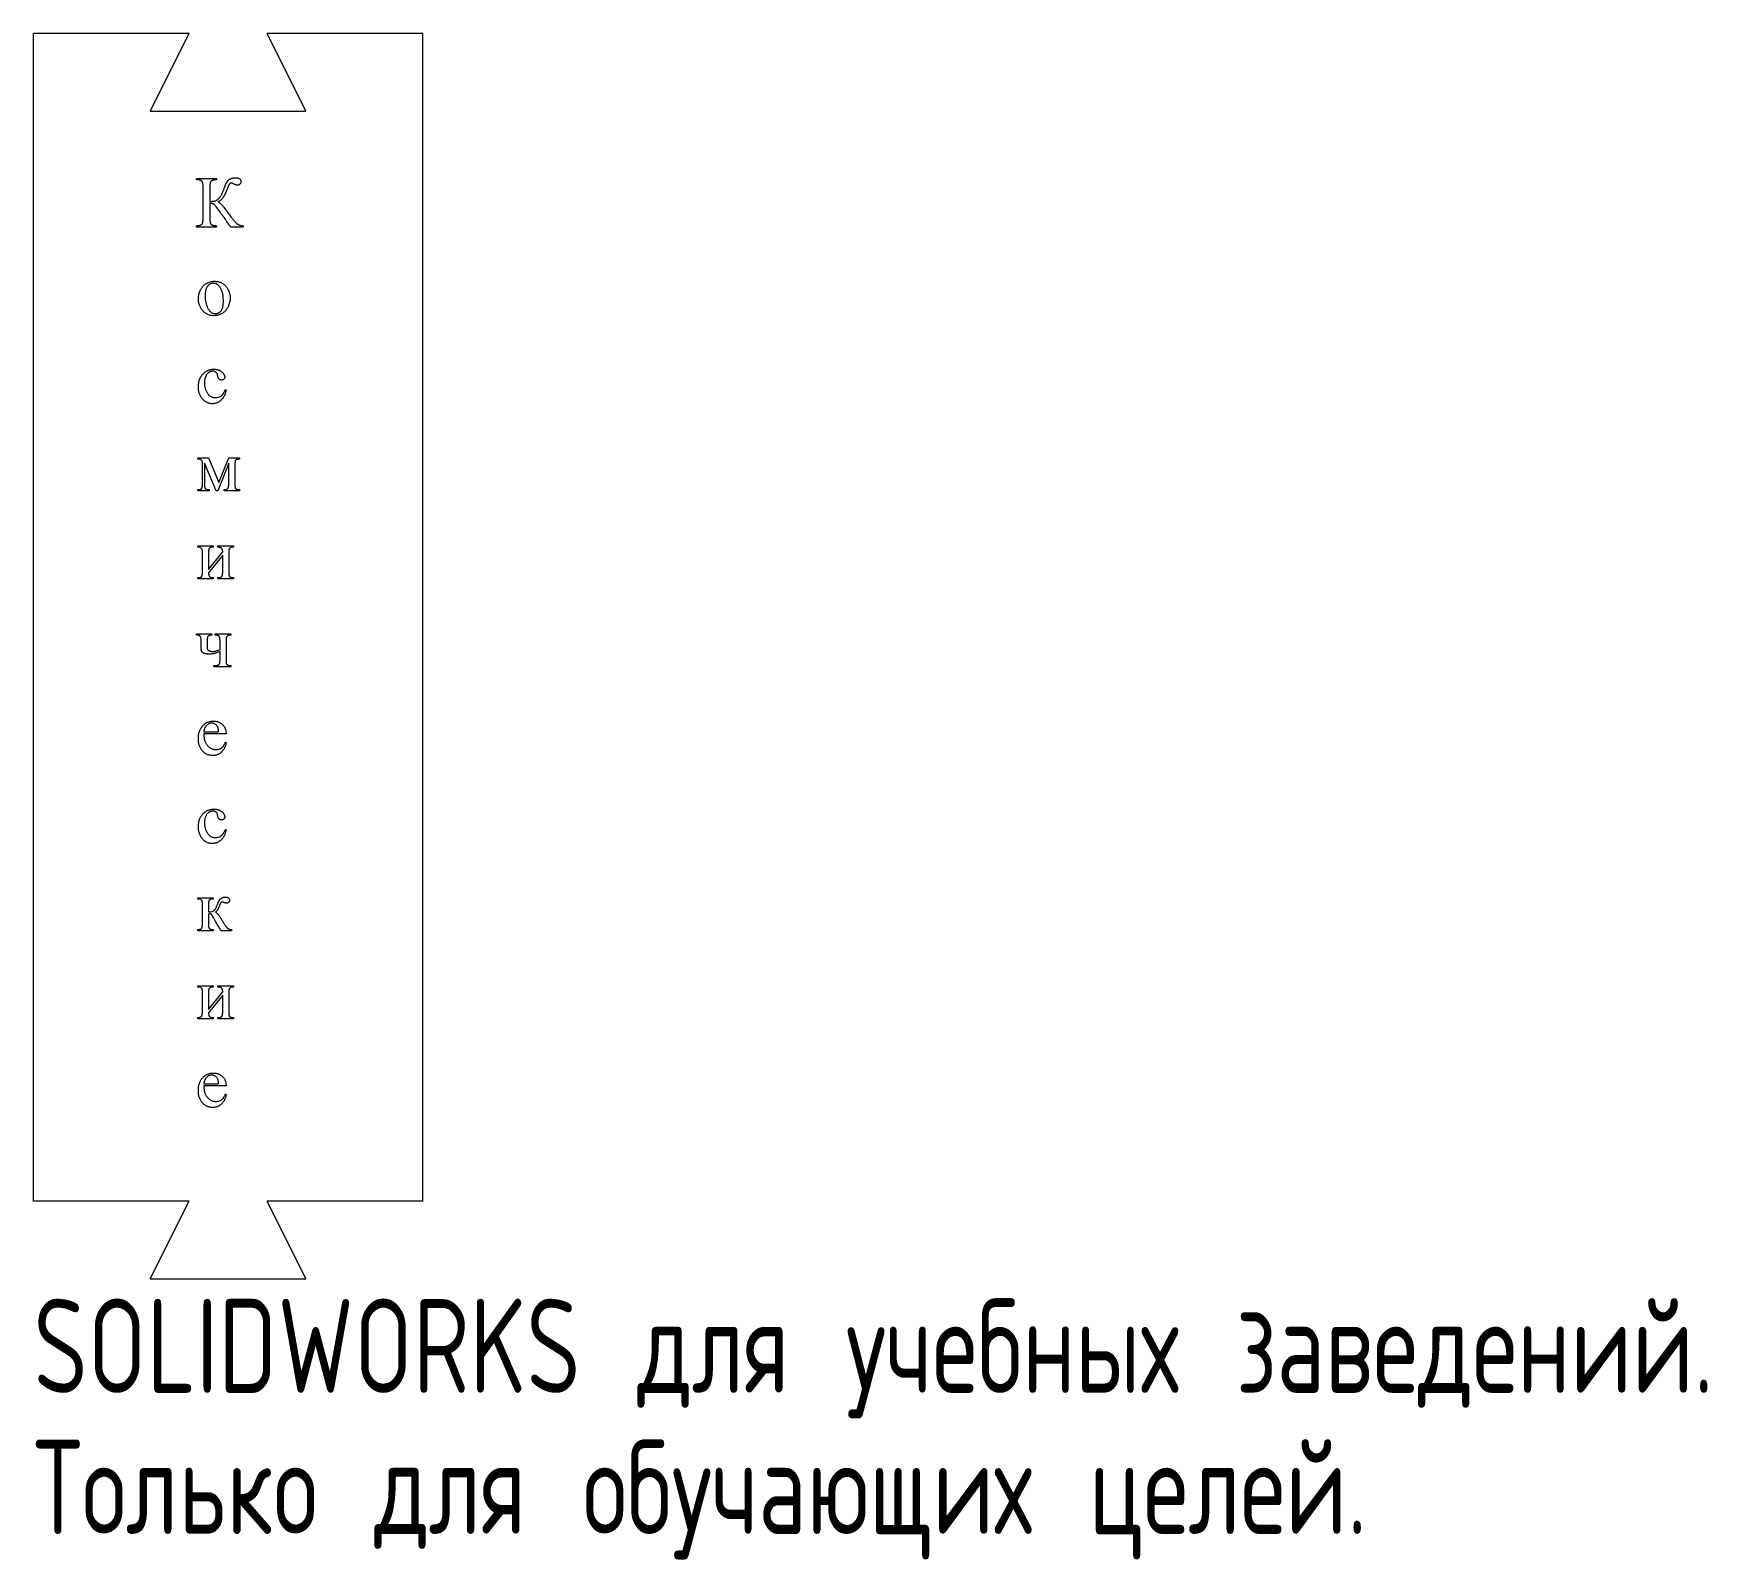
# Model space of a CAD drawing. Header units: millimetres. Extents: x -10 to 76, y -35.9 to 42.5.
import ezdxf

# ---------------------------------------------------------------- set-up
doc = ezdxf.new("R2010")
doc.units = ezdxf.units.MM
doc.styles.add('SLDTEXTSTYLE0', font='TXT', dxfattribs={"width": 0.7, "bigfont": 'bigfont'})

msp = doc.modelspace()

# ---------------------------------------------------------------- texts
at = {"color": 7, "linetype": 'Continuous', "char_height": 4.83362, "attachment_point": 1, "style": 'SLDTEXTSTYLE0'}
for s, insert in [('SOLIDWORKS \\M+18474\\M+1847C\\M+18491 \\M+18485\\M+18489\\M+18475\\M+18471\\M+1847E\\M+1848D\\M+18487 \\M+18478\\M+18470\\M+18472\\M+18475\\M+18474\\M+18475\\M+1847E\\M+18479\\M+1847A.', (-10, -22.52)), ('\\M+18453\\M+18480\\M+1847C\\M+1848E\\M+1847B\\M+18480 \\M+18474\\M+1847C\\M+18491 \\M+18480\\M+18471\\M+18485\\M+18489\\M+18470\\M+18490\\M+1848B\\M+18479\\M+18487 \\M+18488\\M+18475\\M+1847C\\M+18475\\M+1847A.', (-10, -29.77))]:
    msp.add_mtext(s, dxfattribs=dict(at, insert=insert))

# ---------------------------------------------------------------- linework, layer by layer
at = {"color": 7, "linetype": 'Continuous', "lineweight": 15}
for p, q in [((-10, -17.5), (-10, 42.5)), ((-2, 42.5), (-10, 42.5)), ((-4, 38.5), (-2, 42.5)), ((4, 38.5), (2, 42.5)), ((10, 42.5), (2, 42.5)), ((10, -17.5), (10, 42.5)), ((-4, 38.5), (4, 38.5)), ((-1.632, 35.052), (-0.59, 35.052)), ((-1.632, 34.983), (-1.632, 35.052)), ((-1.285, 33.003), (-1.285, 34.601)), ((-0.938, 34.601), (-0.938, 33.872)), ((-0.59, 35.052), (-0.59, 34.983)), ((-0.938, 33.767), (-0.938, 33.003)), ((-1.632, 32.552), (-1.632, 32.622)), ((-0.59, 32.552), (-1.632, 32.552)), ((-0.59, 32.622), (-0.59, 32.552)), ((0.767, 32.552), (0.127, 32.552)), ((0.767, 32.62), (0.767, 32.552)), ((-0.139, 24.205), (-0.104, 24.18)), ((-1.563, 20.622), (-1.563, 20.691)), ((-1.563, 20.691), (-1, 20.691)), ((-1, 20.691), (-0.469, 19.433)), ((-0.469, 19.433), (0.034, 20.691)), ((0.034, 20.691), (0.59, 20.691)), ((0.59, 20.691), (0.59, 20.622)), ((-1.319, 19.372), (-1.319, 20.309)), ((-1.215, 20.412), (-1.215, 19.389)), ((-0.614, 18.99), (-1.215, 20.412)), ((0.035, 20.412), (-0.534, 18.99)), ((0.035, 19.389), (0.035, 20.412)), ((0.347, 20.309), (0.347, 19.372)), ((-1.563, 18.99), (-1.563, 19.059)), ((-0.972, 18.99), (-1.563, 18.99)), ((-0.972, 19.059), (-0.972, 18.99)), ((-0.534, 18.99), (-0.614, 18.99)), ((-0.208, 18.99), (-0.208, 19.059)), ((0.59, 18.99), (-0.208, 18.99)), ((0.59, 19.059), (0.59, 18.99)), ((-1.563, 16.17), (-0.764, 16.17)), ((-1.563, 16.101), (-1.563, 16.17)), ((-1.319, 14.851), (-1.319, 15.767)), ((-1.007, 14.955), (-0.278, 15.858)), ((-1.007, 15.788), (-1.007, 14.955)), ((-0.278, 15.684), (-1.007, 14.781)), ((-0.764, 16.17), (-0.764, 16.101)), ((-0.521, 16.17), (0.278, 16.17)), ((-0.521, 16.101), (-0.521, 16.17)), ((-0.278, 14.851), (-0.278, 15.684)), ((0.035, 15.788), (0.035, 14.851)), ((0.278, 16.17), (0.278, 16.101)), ((-1.563, 14.469), (-1.563, 14.538)), ((-0.764, 14.469), (-1.563, 14.469)), ((-0.764, 14.538), (-0.764, 14.469)), ((-0.521, 14.469), (-0.521, 14.538)), ((0.278, 14.469), (-0.521, 14.469)), ((0.278, 14.538), (0.278, 14.469)), ((-1.632, 11.649), (-0.833, 11.649)), ((-1.632, 11.58), (-1.632, 11.649)), ((-1.389, 10.94), (-1.389, 11.267)), ((-1.076, 11.239), (-1.076, 11.022)), ((-0.833, 11.649), (-0.833, 11.58)), ((-0.66, 11.649), (0.139, 11.649)), ((-0.66, 11.58), (-0.66, 11.649)), ((-0.417, 10.851), (-0.417, 11.234)), ((-0.104, 11.267), (-0.104, 10.33)), ((0.139, 11.649), (0.139, 11.58)), ((-0.417, 10.33), (-0.417, 10.747)), ((-0.729, 9.948), (-0.729, 10.017)), ((0.139, 9.948), (-0.729, 9.948)), ((0.139, 10.017), (0.139, 9.948)), ((-1.25, 6.608), (-0.486, 6.608)), ((-0.104, 6.503), (-1.25, 6.503)), ((-0.139, 6.087), (-0.104, 6.052)), ((-0.139, 1.601), (-0.104, 1.576)), ((-1.563, -1.913), (-0.764, -1.913)), ((-1.563, -1.983), (-1.563, -1.913)), ((-1.319, -3.233), (-1.319, -2.295)), ((-1.007, -2.295), (-1.007, -2.639)), ((-0.764, -1.913), (-0.764, -1.983)), ((-1.007, -2.75), (-1.007, -3.233)), ((-1.563, -3.615), (-1.563, -3.545)), ((-0.764, -3.615), (-1.563, -3.615)), ((-0.764, -3.545), (-0.764, -3.615)), ((0.174, -3.615), (-0.345, -3.615)), ((0.174, -3.545), (0.174, -3.615)), ((-1.563, -6.434), (-0.764, -6.434)), ((-1.563, -6.503), (-1.563, -6.434)), ((-1.319, -7.753), (-1.319, -6.837)), ((-1.007, -7.649), (-0.278, -6.747)), ((-1.007, -6.816), (-1.007, -7.649)), ((-0.764, -6.434), (-0.764, -6.503)), ((-0.521, -6.434), (0.278, -6.434)), ((-0.521, -6.503), (-0.521, -6.434)), ((0.035, -6.816), (0.035, -7.753)), ((0.278, -6.434), (0.278, -6.503)), ((-0.278, -6.92), (-1.007, -7.823)), ((-0.278, -7.753), (-0.278, -6.92)), ((-1.563, -8.135), (-1.563, -8.066)), ((-0.764, -8.135), (-1.563, -8.135)), ((-0.764, -8.066), (-0.764, -8.135)), ((-0.521, -8.135), (-0.521, -8.066)), ((0.278, -8.135), (-0.521, -8.135)), ((0.278, -8.066), (0.278, -8.135)), ((-1.25, -11.476), (-0.486, -11.476)), ((-0.104, -11.58), (-1.25, -11.58)), ((-0.139, -11.997), (-0.104, -12.031)), ((-2, -17.5), (-10, -17.5)), ((-4, -21.5), (-2, -17.5)), ((10, -17.5), (2, -17.5)), ((4, -21.5), (2, -17.5)), ((-4, -21.5), (4, -21.5))]:
    msp.add_line(p, q, dxfattribs=at)
for points, knots in [([(-1.285, 34.601), (-1.285, 34.62), (-1.285, 34.657), (-1.288, 34.71), (-1.293, 34.757), (-1.3, 34.798), (-1.308, 34.834), (-1.319, 34.865), (-1.331, 34.89), (-1.347, 34.91), (-1.365, 34.927), (-1.389, 34.94), (-1.417, 34.952), (-1.451, 34.962), (-1.489, 34.97), (-1.532, 34.976), (-1.58, 34.98), (-1.614, 34.982), (-1.632, 34.983)], [0, 0, 0, 0, 0.093507, 0.178373, 0.254794, 0.322163, 0.381501, 0.433457, 0.478394, 0.517017, 0.555402, 0.598861, 0.647392, 0.702962, 0.766367, 0.836185, 0.914262, 1, 1, 1, 1]), ([(-0.59, 34.983), (-0.608, 34.982), (-0.642, 34.98), (-0.691, 34.976), (-0.735, 34.97), (-0.773, 34.962), (-0.807, 34.952), (-0.835, 34.94), (-0.859, 34.927), (-0.877, 34.911), (-0.892, 34.89), (-0.905, 34.865), (-0.915, 34.834), (-0.923, 34.798), (-0.929, 34.757), (-0.934, 34.71), (-0.937, 34.657), (-0.937, 34.62), (-0.938, 34.601)], [0, 0, 0, 0, 0.086465, 0.16528, 0.235842, 0.298288, 0.354602, 0.403853, 0.446487, 0.484808, 0.522839, 0.5677, 0.619282, 0.67852, 0.745634, 0.821927, 0.90665, 1, 1, 1, 1]), ([(-0.938, 33.872), (-0.907, 33.872), (-0.851, 33.873), (-0.774, 33.878), (-0.713, 33.886), (-0.663, 33.897), (-0.62, 33.915), (-0.578, 33.941), (-0.534, 33.975), (-0.489, 34.015), (-0.445, 34.061), (-0.404, 34.109), (-0.368, 34.159), (-0.343, 34.203), (-0.323, 34.241), (-0.308, 34.274), (-0.292, 34.311), (-0.274, 34.352), (-0.256, 34.398), (-0.237, 34.447), (-0.216, 34.501), (-0.202, 34.538), (-0.195, 34.558)], [0, 0, 0, 0, 0.082572, 0.151618, 0.206813, 0.249581, 0.28832, 0.332802, 0.382331, 0.438391, 0.496772, 0.553622, 0.608644, 0.66251, 0.69113, 0.723914, 0.760218, 0.80069, 0.844318, 0.892574, 0.944372, 1, 1, 1, 1]), ([(-0.075, 34.438), (-0.09, 34.401), (-0.118, 34.329), (-0.167, 34.228), (-0.218, 34.138), (-0.272, 34.058), (-0.329, 33.989), (-0.39, 33.931), (-0.454, 33.882), (-0.5, 33.858), (-0.522, 33.847)], [0, 0, 0, 0, 0.15808, 0.304817, 0.441523, 0.56801, 0.685241, 0.795956, 0.900169, 1, 1, 1, 1]), ([(-0.195, 34.558), (-0.189, 34.576), (-0.176, 34.611), (-0.157, 34.661), (-0.138, 34.706), (-0.122, 34.748), (-0.106, 34.785), (-0.089, 34.817), (-0.076, 34.846), (-0.057, 34.879), (-0.032, 34.916), (0.007, 34.956), (0.053, 34.992), (0.106, 35.025), (0.166, 35.053), (0.232, 35.073), (0.304, 35.085), (0.353, 35.086), (0.379, 35.087)], [0, 0, 0, 0, 0.067817, 0.130422, 0.188059, 0.240853, 0.288125, 0.33051, 0.368057, 0.400244, 0.461468, 0.525795, 0.594134, 0.667553, 0.745247, 0.825724, 0.91021, 1, 1, 1, 1]), ([(0.158, 34.809), (0.149, 34.808), (0.13, 34.807), (0.103, 34.794), (0.078, 34.774), (0.06, 34.752), (0.045, 34.728), (0.033, 34.704), (0.018, 34.674), (0.003, 34.638), (-0.014, 34.596), (-0.034, 34.549), (-0.054, 34.495), (-0.068, 34.458), (-0.075, 34.438)], [0, 0, 0, 0, 0.061844, 0.123597, 0.191522, 0.266077, 0.31218, 0.371747, 0.443964, 0.528934, 0.627217, 0.737748, 0.862737, 1, 1, 1, 1]), ([(0.306, 34.76), (0.29, 34.767), (0.26, 34.781), (0.219, 34.796), (0.187, 34.806), (0.167, 34.808), (0.158, 34.809)], [0, 0, 0, 0, 0.341667, 0.61939, 0.83907, 1, 1, 1, 1]), ([(0.477, 34.705), (0.467, 34.706), (0.444, 34.707), (0.406, 34.719), (0.358, 34.737), (0.325, 34.751), (0.306, 34.76)], [0, 0, 0, 0, 0.165882, 0.386249, 0.664182, 1, 1, 1, 1]), ([(0.379, 35.087), (0.401, 35.086), (0.442, 35.085), (0.5, 35.076), (0.549, 35.06), (0.59, 35.038), (0.621, 35.008), (0.645, 34.972), (0.657, 34.929), (0.659, 34.899), (0.66, 34.883)], [0, 0, 0, 0, 0.1663499, 0.3137591, 0.4427214, 0.5576857, 0.6635574, 0.7679225, 0.8786684, 1, 1, 1, 1]), ([(0.66, 34.883), (0.659, 34.871), (0.658, 34.848), (0.646, 34.815), (0.629, 34.784), (0.605, 34.757), (0.576, 34.734), (0.545, 34.717), (0.512, 34.707), (0.489, 34.705), (0.477, 34.705)], [0, 0, 0, 0, 0.123952, 0.245908, 0.370279, 0.501431, 0.63183, 0.755256, 0.876048, 1, 1, 1, 1]), ([(0.127, 32.552), (0.118, 32.568), (0.096, 32.602), (0.059, 32.658), (0.015, 32.723), (-0.037, 32.797), (-0.094, 32.882), (-0.16, 32.974), (-0.233, 33.077), (-0.31, 33.185), (-0.386, 33.291), (-0.458, 33.389), (-0.521, 33.473), (-0.576, 33.545), (-0.622, 33.604), (-0.661, 33.65), (-0.691, 33.684), (-0.721, 33.713), (-0.759, 33.735), (-0.811, 33.754), (-0.871, 33.765), (-0.915, 33.766), (-0.938, 33.767)], [0, 0, 0, 0, 0.033266, 0.073307, 0.120486, 0.174814, 0.23619, 0.304454, 0.379953, 0.462421, 0.543906, 0.616189, 0.679734, 0.733896, 0.778885, 0.814976, 0.842421, 0.860638, 0.889757, 0.921719, 0.958532, 1, 1, 1, 1]), ([(-0.522, 33.847), (-0.509, 33.841), (-0.479, 33.83), (-0.436, 33.799), (-0.387, 33.758), (-0.333, 33.705), (-0.275, 33.64), (-0.212, 33.564), (-0.144, 33.476), (-0.097, 33.413), (-0.073, 33.379)], [0, 0, 0, 0, 0.064966, 0.145646, 0.242102, 0.356389, 0.489572, 0.640781, 0.810867, 1, 1, 1, 1]), ([(-1.632, 32.622), (-1.614, 32.622), (-1.581, 32.624), (-1.533, 32.628), (-1.49, 32.634), (-1.452, 32.642), (-1.418, 32.652), (-1.39, 32.663), (-1.367, 32.677), (-1.347, 32.692), (-1.332, 32.713), (-1.319, 32.738), (-1.308, 32.768), (-1.3, 32.805), (-1.293, 32.846), (-1.288, 32.894), (-1.285, 32.947), (-1.285, 32.984), (-1.285, 33.003)], [0, 0, 0, 0, 0.08484, 0.162892, 0.232688, 0.29522, 0.350773, 0.399758, 0.442451, 0.480923, 0.519534, 0.564082, 0.616022, 0.676191, 0.743539, 0.819937, 0.905649, 1, 1, 1, 1]), ([(-0.938, 33.003), (-0.937, 32.984), (-0.937, 32.947), (-0.934, 32.894), (-0.929, 32.847), (-0.923, 32.806), (-0.915, 32.77), (-0.905, 32.739), (-0.892, 32.714), (-0.877, 32.694), (-0.859, 32.677), (-0.835, 32.664), (-0.807, 32.652), (-0.773, 32.643), (-0.735, 32.634), (-0.691, 32.628), (-0.642, 32.624), (-0.608, 32.622), (-0.59, 32.622)], [0, 0, 0, 0, 0.09335, 0.178073, 0.254366, 0.32148, 0.380718, 0.4323, 0.477161, 0.515192, 0.553513, 0.596147, 0.645398, 0.701712, 0.764158, 0.83472, 0.913535, 1, 1, 1, 1]), ([(-0.073, 33.379), (-0.047, 33.344), (0.002, 33.275), (0.074, 33.177), (0.141, 33.088), (0.202, 33.008), (0.258, 32.937), (0.308, 32.876), (0.353, 32.823), (0.393, 32.779), (0.432, 32.742), (0.472, 32.71), (0.515, 32.684), (0.561, 32.662), (0.609, 32.644), (0.659, 32.631), (0.712, 32.623), (0.748, 32.621), (0.767, 32.62)], [0, 0, 0, 0, 0.112551, 0.216056, 0.310524, 0.395966, 0.472397, 0.539838, 0.598018, 0.647586, 0.69192, 0.735247, 0.778086, 0.820544, 0.863854, 0.908115, 0.953345, 1, 1, 1, 1]), ([(-1.528, 28.866), (-1.526, 28.905), (-1.524, 28.982), (-1.501, 29.097), (-1.465, 29.212), (-1.423, 29.305), (-1.384, 29.378), (-1.351, 29.429), (-1.316, 29.477), (-1.28, 29.521), (-1.24, 29.561), (-1.199, 29.597), (-1.156, 29.631), (-1.094, 29.668), (-1.015, 29.709), (-0.916, 29.742), (-0.814, 29.764), (-0.745, 29.766), (-0.71, 29.767)], [0, 0, 0, 0, 0.085205, 0.171356, 0.259661, 0.351428, 0.397563, 0.442637, 0.485963, 0.528389, 0.569807, 0.610451, 0.650808, 0.690992, 0.769929, 0.846679, 0.923228, 1, 1, 1, 1]), ([(-0.767, 29.663), (-0.783, 29.662), (-0.816, 29.661), (-0.865, 29.649), (-0.914, 29.631), (-0.963, 29.605), (-1.011, 29.57), (-1.053, 29.522), (-1.09, 29.464), (-1.123, 29.395), (-1.149, 29.316), (-1.167, 29.226), (-1.179, 29.125), (-1.18, 29.055), (-1.181, 29.018)], [0, 0, 0, 0, 0.057086, 0.114771, 0.176202, 0.240704, 0.308495, 0.381023, 0.461005, 0.549257, 0.646645, 0.753179, 0.87092, 1, 1, 1, 1]), ([(-0.435, 29.484), (-0.446, 29.498), (-0.467, 29.526), (-0.504, 29.562), (-0.542, 29.594), (-0.583, 29.619), (-0.625, 29.639), (-0.67, 29.653), (-0.718, 29.662), (-0.75, 29.663), (-0.767, 29.663)], [0, 0, 0, 0, 0.13773, 0.267731, 0.392513, 0.51413, 0.632878, 0.753106, 0.874022, 1, 1, 1, 1]), ([(-0.71, 29.767), (-0.679, 29.767), (-0.618, 29.765), (-0.528, 29.751), (-0.443, 29.728), (-0.364, 29.697), (-0.288, 29.657), (-0.218, 29.606), (-0.152, 29.547), (-0.113, 29.502), (-0.093, 29.479)], [0, 0, 0, 0, 0.133184, 0.260762, 0.384261, 0.505075, 0.625496, 0.747346, 0.871501, 1, 1, 1, 1]), ([(-0.243, 28.765), (-0.244, 28.802), (-0.245, 28.874), (-0.254, 28.979), (-0.269, 29.079), (-0.289, 29.172), (-0.316, 29.259), (-0.35, 29.34), (-0.388, 29.415), (-0.42, 29.461), (-0.435, 29.484)], [0, 0, 0, 0, 0.147098, 0.286715, 0.41879, 0.54443, 0.664662, 0.78014, 0.891782, 1, 1, 1, 1]), ([(-0.093, 29.479), (-0.078, 29.459), (-0.047, 29.418), (-0.006, 29.352), (0.028, 29.285), (0.056, 29.215), (0.078, 29.143), (0.093, 29.069), (0.102, 28.992), (0.103, 28.94), (0.104, 28.914)], [0, 0, 0, 0, 0.127751, 0.252236, 0.375792, 0.498193, 0.621569, 0.744918, 0.871081, 1, 1, 1, 1]), ([(-1.338, 28.298), (-1.353, 28.319), (-1.383, 28.361), (-1.422, 28.428), (-1.455, 28.496), (-1.481, 28.566), (-1.503, 28.638), (-1.517, 28.713), (-1.527, 28.789), (-1.527, 28.84), (-1.528, 28.866)], [0, 0, 0, 0, 0.128499, 0.254011, 0.377298, 0.500828, 0.623214, 0.747373, 0.872771, 1, 1, 1, 1]), ([(-1.181, 29.018), (-1.18, 28.987), (-1.18, 28.926), (-1.172, 28.838), (-1.161, 28.752), (-1.145, 28.67), (-1.125, 28.59), (-1.1, 28.514), (-1.07, 28.441), (-1.037, 28.372), (-0.999, 28.309), (-0.959, 28.253), (-0.914, 28.207), (-0.868, 28.168), (-0.818, 28.137), (-0.765, 28.116), (-0.709, 28.103), (-0.671, 28.102), (-0.652, 28.101)], [0, 0, 0, 0, 0.079275, 0.155505, 0.229811, 0.301493, 0.371825, 0.440524, 0.507876, 0.574385, 0.637946, 0.696969, 0.752044, 0.803378, 0.852949, 0.901687, 0.949978, 1, 1, 1, 1]), ([(0.104, 28.914), (0.103, 28.876), (0.1, 28.8), (0.079, 28.686), (0.044, 28.572), (0.005, 28.477), (-0.033, 28.404), (-0.064, 28.352), (-0.097, 28.303), (-0.134, 28.258), (-0.172, 28.216), (-0.214, 28.178), (-0.258, 28.143), (-0.32, 28.103), (-0.402, 28.06), (-0.507, 28.024), (-0.617, 28), (-0.692, 27.998), (-0.73, 27.997)], [0, 0, 0, 0, 0.081802, 0.164727, 0.25116, 0.340895, 0.386013, 0.429836, 0.472733, 0.514602, 0.555425, 0.595982, 0.636502, 0.676999, 0.757054, 0.836503, 0.917023, 1, 1, 1, 1]), ([(-0.652, 28.101), (-0.637, 28.101), (-0.608, 28.102), (-0.567, 28.109), (-0.527, 28.121), (-0.489, 28.137), (-0.453, 28.159), (-0.419, 28.184), (-0.387, 28.215), (-0.357, 28.251), (-0.33, 28.292), (-0.307, 28.34), (-0.287, 28.394), (-0.271, 28.456), (-0.258, 28.524), (-0.249, 28.598), (-0.244, 28.679), (-0.243, 28.735), (-0.243, 28.765)], [0, 0, 0, 0, 0.049534, 0.097825, 0.144973, 0.191502, 0.238909, 0.287022, 0.336879, 0.389534, 0.445276, 0.505844, 0.571782, 0.643484, 0.722082, 0.807453, 0.899802, 1, 1, 1, 1]), ([(-0.73, 27.997), (-0.761, 27.997), (-0.822, 27.999), (-0.911, 28.014), (-0.995, 28.037), (-1.074, 28.07), (-1.148, 28.113), (-1.217, 28.165), (-1.281, 28.227), (-1.319, 28.274), (-1.338, 28.298)], [0, 0, 0, 0, 0.131786, 0.258818, 0.381131, 0.502198, 0.622191, 0.744251, 0.869436, 1, 1, 1, 1]), ([(-1.528, 24.36), (-1.527, 24.392), (-1.526, 24.455), (-1.514, 24.547), (-1.497, 24.634), (-1.471, 24.717), (-1.438, 24.795), (-1.398, 24.868), (-1.35, 24.937), (-1.296, 25.001), (-1.236, 25.058), (-1.173, 25.109), (-1.107, 25.151), (-1.039, 25.187), (-0.966, 25.213), (-0.892, 25.233), (-0.814, 25.244), (-0.761, 25.246), (-0.735, 25.247)], [0, 0, 0, 0, 0.072348, 0.141853, 0.208576, 0.273678, 0.337016, 0.399893, 0.46243, 0.525867, 0.588258, 0.648982, 0.707779, 0.765499, 0.823005, 0.880859, 0.939486, 1, 1, 1, 1]), ([(-1.071, 25.008), (-1.083, 24.993), (-1.106, 24.963), (-1.135, 24.912), (-1.16, 24.859), (-1.18, 24.802), (-1.197, 24.742), (-1.207, 24.677), (-1.214, 24.61), (-1.215, 24.563), (-1.215, 24.54)], [0, 0, 0, 0, 0.114122, 0.229836, 0.347266, 0.467003, 0.592773, 0.722595, 0.857836, 1, 1, 1, 1]), ([(-0.783, 25.142), (-0.798, 25.142), (-0.826, 25.141), (-0.868, 25.135), (-0.907, 25.124), (-0.945, 25.109), (-0.98, 25.091), (-1.012, 25.067), (-1.044, 25.04), (-1.062, 25.019), (-1.071, 25.008)], [0, 0, 0, 0, 0.1322318, 0.2590027, 0.3839547, 0.5047368, 0.624374, 0.7462343, 0.8714042, 1, 1, 1, 1]), ([(-0.61, 25.085), (-0.621, 25.094), (-0.644, 25.112), (-0.686, 25.13), (-0.733, 25.14), (-0.766, 25.142), (-0.783, 25.142)], [0, 0, 0, 0, 0.227227, 0.465908, 0.719617, 1, 1, 1, 1]), ([(-0.735, 25.247), (-0.715, 25.246), (-0.676, 25.245), (-0.618, 25.239), (-0.563, 25.229), (-0.511, 25.215), (-0.462, 25.196), (-0.416, 25.174), (-0.372, 25.148), (-0.332, 25.117), (-0.295, 25.085), (-0.263, 25.052), (-0.236, 25.018), (-0.213, 24.984), (-0.195, 24.95), (-0.183, 24.916), (-0.176, 24.881), (-0.174, 24.857), (-0.174, 24.846)], [0, 0, 0, 0, 0.078987, 0.155461, 0.228504, 0.299874, 0.368913, 0.436633, 0.504566, 0.571733, 0.636809, 0.697707, 0.754863, 0.808202, 0.858269, 0.90707, 0.953934, 1, 1, 1, 1]), ([(-0.481, 24.763), (-0.488, 24.771), (-0.505, 24.787), (-0.52, 24.823), (-0.533, 24.865), (-0.538, 24.915), (-0.545, 24.966), (-0.559, 25.013), (-0.581, 25.053), (-0.601, 25.075), (-0.61, 25.085)], [0, 0, 0, 0, 0.09196, 0.195788, 0.319995, 0.466448, 0.616365, 0.752585, 0.879724, 1, 1, 1, 1]), ([(-0.812, 23.476), (-0.836, 23.476), (-0.883, 23.478), (-0.952, 23.49), (-1.018, 23.508), (-1.082, 23.535), (-1.144, 23.568), (-1.204, 23.61), (-1.261, 23.658), (-1.315, 23.714), (-1.365, 23.776), (-1.409, 23.844), (-1.446, 23.917), (-1.475, 23.996), (-1.5, 24.08), (-1.515, 24.169), (-1.526, 24.263), (-1.527, 24.327), (-1.528, 24.36)], [0, 0, 0, 0, 0.055667, 0.110708, 0.164861, 0.218935, 0.274423, 0.33124, 0.390095, 0.451778, 0.514749, 0.578206, 0.642458, 0.708369, 0.776852, 0.84772, 0.922137, 1, 1, 1, 1]), ([(-1.215, 24.54), (-1.215, 24.515), (-1.214, 24.467), (-1.207, 24.396), (-1.195, 24.327), (-1.179, 24.26), (-1.158, 24.195), (-1.132, 24.133), (-1.101, 24.073), (-1.067, 24.015), (-1.029, 23.962), (-0.986, 23.916), (-0.941, 23.876), (-0.892, 23.844), (-0.839, 23.819), (-0.783, 23.801), (-0.724, 23.791), (-0.684, 23.789), (-0.663, 23.788)], [0, 0, 0, 0, 0.070681, 0.139054, 0.206508, 0.272765, 0.338141, 0.402874, 0.467938, 0.533187, 0.596828, 0.657203, 0.714705, 0.771024, 0.826734, 0.882839, 0.940227, 1, 1, 1, 1]), ([(-0.104, 24.18), (-0.11, 24.151), (-0.122, 24.095), (-0.145, 24.014), (-0.172, 23.939), (-0.204, 23.87), (-0.239, 23.806), (-0.279, 23.748), (-0.323, 23.695), (-0.37, 23.649), (-0.421, 23.608), (-0.473, 23.573), (-0.526, 23.543), (-0.581, 23.518), (-0.637, 23.499), (-0.694, 23.486), (-0.753, 23.477), (-0.792, 23.476), (-0.812, 23.476)], [0, 0, 0, 0, 0.081088, 0.15785, 0.230956, 0.300948, 0.367854, 0.431957, 0.494197, 0.555482, 0.614988, 0.672319, 0.728291, 0.782908, 0.83709, 0.890849, 0.945156, 1, 1, 1, 1]), ([(-0.34, 24.691), (-0.356, 24.692), (-0.386, 24.693), (-0.427, 24.707), (-0.461, 24.73), (-0.474, 24.752), (-0.481, 24.763)], [0, 0, 0, 0, 0.2897952, 0.5400359, 0.7696521, 1, 1, 1, 1]), ([(-0.174, 24.846), (-0.174, 24.835), (-0.175, 24.813), (-0.183, 24.783), (-0.198, 24.757), (-0.217, 24.733), (-0.241, 24.714), (-0.27, 24.701), (-0.304, 24.692), (-0.327, 24.691), (-0.34, 24.691)], [0, 0, 0, 0, 0.127628, 0.248475, 0.364193, 0.481722, 0.600903, 0.722306, 0.855465, 1, 1, 1, 1]), ([(-0.337, 23.89), (-0.328, 23.898), (-0.31, 23.913), (-0.286, 23.941), (-0.26, 23.973), (-0.236, 24.011), (-0.211, 24.052), (-0.187, 24.099), (-0.162, 24.15), (-0.147, 24.186), (-0.139, 24.205)], [0, 0, 0, 0, 0.091158, 0.190485, 0.298682, 0.418614, 0.546349, 0.686723, 0.837443, 1, 1, 1, 1]), ([(-0.663, 23.788), (-0.633, 23.789), (-0.575, 23.792), (-0.49, 23.812), (-0.41, 23.844), (-0.361, 23.875), (-0.337, 23.89)], [0, 0, 0, 0, 0.2556311, 0.5026382, 0.7489312, 1, 1, 1, 1]), ([(-1.319, 20.309), (-1.32, 20.324), (-1.32, 20.352), (-1.32, 20.392), (-1.322, 20.427), (-1.324, 20.458), (-1.327, 20.483), (-1.33, 20.504), (-1.334, 20.52), (-1.342, 20.541), (-1.364, 20.567), (-1.392, 20.592), (-1.426, 20.608), (-1.463, 20.616), (-1.509, 20.621), (-1.544, 20.621), (-1.563, 20.622)], [0, 0, 0, 0, 0.093907, 0.176501, 0.250116, 0.313632, 0.367104, 0.410627, 0.444661, 0.469031, 0.554788, 0.648797, 0.707506, 0.784336, 0.881162, 1, 1, 1, 1]), ([(0.59, 20.622), (0.572, 20.621), (0.539, 20.621), (0.494, 20.617), (0.459, 20.61), (0.426, 20.597), (0.397, 20.572), (0.374, 20.548), (0.364, 20.526), (0.36, 20.509), (0.355, 20.488), (0.353, 20.462), (0.35, 20.431), (0.349, 20.395), (0.348, 20.354), (0.347, 20.324), (0.347, 20.309)], [0, 0, 0, 0, 0.113158, 0.206346, 0.280446, 0.336739, 0.427908, 0.516247, 0.542555, 0.577673, 0.622703, 0.677288, 0.743134, 0.817861, 0.903852, 1, 1, 1, 1]), ([(-1.563, 19.059), (-1.55, 19.059), (-1.526, 19.06), (-1.493, 19.062), (-1.463, 19.067), (-1.436, 19.072), (-1.412, 19.08), (-1.393, 19.09), (-1.376, 19.101), (-1.363, 19.116), (-1.352, 19.133), (-1.344, 19.154), (-1.336, 19.18), (-1.33, 19.209), (-1.325, 19.244), (-1.322, 19.283), (-1.32, 19.326), (-1.32, 19.356), (-1.319, 19.372)], [0, 0, 0, 0, 0.07867, 0.149559, 0.2129, 0.270133, 0.322035, 0.367906, 0.40964, 0.448355, 0.488825, 0.536867, 0.591666, 0.655823, 0.728351, 0.809555, 0.900842, 1, 1, 1, 1]), ([(-1.215, 19.389), (-1.215, 19.363), (-1.215, 19.314), (-1.212, 19.25), (-1.207, 19.2), (-1.2, 19.164), (-1.188, 19.138), (-1.173, 19.117), (-1.154, 19.099), (-1.13, 19.084), (-1.1, 19.072), (-1.063, 19.065), (-1.02, 19.06), (-0.989, 19.059), (-0.972, 19.059)], [0, 0, 0, 0, 0.162233, 0.292831, 0.393174, 0.461772, 0.514748, 0.565841, 0.618567, 0.674218, 0.736704, 0.811959, 0.899108, 1, 1, 1, 1]), ([(-0.208, 19.059), (-0.186, 19.06), (-0.146, 19.061), (-0.09, 19.071), (-0.046, 19.088), (-0.017, 19.11), (-0.002, 19.133), (0.008, 19.155), (0.016, 19.182), (0.023, 19.214), (0.028, 19.251), (0.032, 19.292), (0.035, 19.339), (0.035, 19.372), (0.035, 19.389)], [0, 0, 0, 0, 0.135471, 0.248315, 0.343228, 0.42287, 0.464379, 0.513471, 0.570281, 0.637257, 0.712356, 0.79807, 0.894677, 1, 1, 1, 1]), ([(0.347, 19.372), (0.347, 19.346), (0.348, 19.301), (0.351, 19.239), (0.355, 19.193), (0.361, 19.158), (0.374, 19.134), (0.389, 19.113), (0.409, 19.097), (0.433, 19.082), (0.463, 19.071), (0.499, 19.064), (0.543, 19.06), (0.574, 19.059), (0.59, 19.059)], [0, 0, 0, 0, 0.158236, 0.284993, 0.382716, 0.449891, 0.502464, 0.55332, 0.607011, 0.6638, 0.728879, 0.806234, 0.895972, 1, 1, 1, 1]), ([(-1.319, 15.767), (-1.32, 15.783), (-1.32, 15.813), (-1.32, 15.856), (-1.322, 15.893), (-1.324, 15.926), (-1.327, 15.953), (-1.33, 15.975), (-1.334, 15.992), (-1.342, 16.015), (-1.364, 16.042), (-1.392, 16.07), (-1.426, 16.087), (-1.462, 16.095), (-1.509, 16.1), (-1.544, 16.101), (-1.563, 16.101)], [0, 0, 0, 0, 0.095799, 0.181802, 0.256983, 0.322441, 0.377141, 0.42117, 0.456021, 0.481503, 0.567561, 0.660854, 0.7183, 0.79249, 0.885655, 1, 1, 1, 1]), ([(-0.764, 16.101), (-0.782, 16.1), (-0.814, 16.1), (-0.859, 16.096), (-0.894, 16.089), (-0.927, 16.075), (-0.957, 16.052), (-0.98, 16.027), (-0.991, 16.005), (-0.994, 15.988), (-0.999, 15.967), (-1.001, 15.941), (-1.004, 15.91), (-1.005, 15.874), (-1.007, 15.833), (-1.007, 15.804), (-1.007, 15.788)], [0, 0, 0, 0, 0.112078, 0.204182, 0.278315, 0.334633, 0.42765, 0.516029, 0.542349, 0.577483, 0.622533, 0.677143, 0.743018, 0.817779, 0.903809, 1, 1, 1, 1]), ([(-0.278, 15.858), (-0.279, 15.878), (-0.281, 15.917), (-0.292, 15.97), (-0.309, 16.014), (-0.334, 16.047), (-0.368, 16.072), (-0.411, 16.088), (-0.463, 16.099), (-0.501, 16.1), (-0.521, 16.101)], [0, 0, 0, 0, 0.157004, 0.292089, 0.406113, 0.505202, 0.603474, 0.716453, 0.84726, 1, 1, 1, 1]), ([(0.278, 16.101), (0.26, 16.1), (0.227, 16.1), (0.183, 16.096), (0.148, 16.089), (0.114, 16.075), (0.084, 16.052), (0.062, 16.027), (0.051, 16.005), (0.047, 15.988), (0.043, 15.967), (0.041, 15.941), (0.037, 15.91), (0.036, 15.874), (0.035, 15.833), (0.035, 15.804), (0.035, 15.788)], [0, 0, 0, 0, 0.112078, 0.204182, 0.278315, 0.334633, 0.42765, 0.516029, 0.542349, 0.577483, 0.622533, 0.677143, 0.743018, 0.817779, 0.903809, 1, 1, 1, 1]), ([(-1.563, 14.538), (-1.55, 14.538), (-1.526, 14.539), (-1.493, 14.542), (-1.463, 14.546), (-1.436, 14.552), (-1.412, 14.56), (-1.393, 14.569), (-1.376, 14.581), (-1.363, 14.595), (-1.352, 14.612), (-1.344, 14.634), (-1.336, 14.659), (-1.33, 14.689), (-1.325, 14.723), (-1.322, 14.762), (-1.32, 14.805), (-1.32, 14.835), (-1.319, 14.851)], [0, 0, 0, 0, 0.07867, 0.149559, 0.2129, 0.270133, 0.322035, 0.367906, 0.40964, 0.448355, 0.488825, 0.536867, 0.591666, 0.655823, 0.728351, 0.809555, 0.900842, 1, 1, 1, 1]), ([(-1.007, 14.781), (-1.006, 14.76), (-1.004, 14.721), (-0.994, 14.668), (-0.98, 14.625), (-0.96, 14.59), (-0.927, 14.565), (-0.884, 14.55), (-0.828, 14.54), (-0.787, 14.539), (-0.764, 14.538)], [0, 0, 0, 0, 0.15713, 0.289234, 0.399759, 0.491168, 0.582772, 0.693427, 0.832358, 1, 1, 1, 1]), ([(-0.521, 14.538), (-0.499, 14.539), (-0.458, 14.539), (-0.402, 14.55), (-0.358, 14.565), (-0.33, 14.586), (-0.314, 14.608), (-0.305, 14.629), (-0.296, 14.654), (-0.289, 14.684), (-0.284, 14.719), (-0.281, 14.759), (-0.278, 14.803), (-0.278, 14.834), (-0.278, 14.851)], [0, 0, 0, 0, 0.1408622, 0.2584186, 0.3540115, 0.4347733, 0.4757293, 0.5238259, 0.5806172, 0.645263, 0.7191904, 0.8030753, 0.8970461, 1, 1, 1, 1]), ([(0.035, 14.851), (0.035, 14.836), (0.035, 14.808), (0.035, 14.769), (0.037, 14.734), (0.039, 14.704), (0.042, 14.678), (0.045, 14.657), (0.049, 14.641), (0.057, 14.619), (0.079, 14.593), (0.108, 14.567), (0.142, 14.551), (0.179, 14.544), (0.225, 14.539), (0.259, 14.538), (0.278, 14.538)], [0, 0, 0, 0, 0.091622, 0.174196, 0.246663, 0.310163, 0.363622, 0.407135, 0.441978, 0.467395, 0.554713, 0.650292, 0.708987, 0.786643, 0.882322, 1, 1, 1, 1]), ([(-1.389, 11.267), (-1.389, 11.291), (-1.39, 11.335), (-1.392, 11.393), (-1.397, 11.438), (-1.403, 11.472), (-1.413, 11.498), (-1.429, 11.519), (-1.448, 11.538), (-1.474, 11.553), (-1.504, 11.566), (-1.541, 11.574), (-1.585, 11.579), (-1.615, 11.58), (-1.632, 11.58)], [0, 0, 0, 0, 0.151268, 0.273084, 0.368027, 0.435383, 0.488395, 0.542074, 0.598387, 0.658659, 0.726456, 0.805899, 0.896456, 1, 1, 1, 1]), ([(-0.833, 11.58), (-0.851, 11.58), (-0.884, 11.579), (-0.928, 11.574), (-0.963, 11.567), (-0.997, 11.552), (-1.027, 11.526), (-1.05, 11.499), (-1.06, 11.476), (-1.064, 11.457), (-1.069, 11.434), (-1.07, 11.406), (-1.074, 11.372), (-1.075, 11.332), (-1.076, 11.288), (-1.076, 11.256), (-1.076, 11.239)], [0, 0, 0, 0, 0.106563, 0.194247, 0.26497, 0.319374, 0.411123, 0.499353, 0.526336, 0.561824, 0.608882, 0.666157, 0.733079, 0.811686, 0.899936, 1, 1, 1, 1]), ([(-0.417, 11.234), (-0.417, 11.249), (-0.416, 11.277), (-0.418, 11.317), (-0.418, 11.353), (-0.421, 11.385), (-0.423, 11.413), (-0.425, 11.437), (-0.429, 11.457), (-0.434, 11.477), (-0.444, 11.499), (-0.458, 11.521), (-0.478, 11.54), (-0.503, 11.555), (-0.533, 11.566), (-0.569, 11.575), (-0.612, 11.579), (-0.643, 11.58), (-0.66, 11.58)], [0, 0, 0, 0, 0.087224, 0.165966, 0.237266, 0.300169, 0.354584, 0.401689, 0.440699, 0.472432, 0.525787, 0.577121, 0.629794, 0.684706, 0.746336, 0.818574, 0.90315, 1, 1, 1, 1]), ([(0.139, 11.58), (0.121, 11.58), (0.088, 11.579), (0.043, 11.575), (0.008, 11.568), (-0.025, 11.555), (-0.055, 11.53), (-0.077, 11.506), (-0.088, 11.484), (-0.091, 11.468), (-0.096, 11.447), (-0.098, 11.42), (-0.101, 11.389), (-0.103, 11.353), (-0.104, 11.312), (-0.104, 11.283), (-0.104, 11.267)], [0, 0, 0, 0, 0.113158, 0.206346, 0.280446, 0.336739, 0.427908, 0.516247, 0.542555, 0.577673, 0.622703, 0.677288, 0.743134, 0.817861, 0.903852, 1, 1, 1, 1]), ([(-0.993, 10.608), (-1.019, 10.608), (-1.068, 10.609), (-1.137, 10.617), (-1.197, 10.631), (-1.248, 10.649), (-1.289, 10.673), (-1.323, 10.697), (-1.349, 10.723), (-1.367, 10.753), (-1.376, 10.789), (-1.384, 10.832), (-1.388, 10.883), (-1.389, 10.92), (-1.389, 10.94)], [0, 0, 0, 0, 0.128433, 0.242423, 0.342307, 0.430879, 0.508279, 0.575846, 0.635753, 0.688494, 0.746295, 0.816932, 0.901023, 1, 1, 1, 1]), ([(-1.076, 11.022), (-1.076, 11.002), (-1.076, 10.967), (-1.073, 10.919), (-1.068, 10.881), (-1.061, 10.851), (-1.048, 10.828), (-1.029, 10.809), (-1.006, 10.791), (-0.977, 10.775), (-0.941, 10.762), (-0.899, 10.753), (-0.851, 10.747), (-0.816, 10.747), (-0.798, 10.747)], [0, 0, 0, 0, 0.123931, 0.227229, 0.307968, 0.369212, 0.421065, 0.475983, 0.538752, 0.608715, 0.688954, 0.779139, 0.882988, 1, 1, 1, 1]), ([(-0.417, 10.747), (-0.44, 10.735), (-0.485, 10.713), (-0.555, 10.685), (-0.626, 10.661), (-0.697, 10.642), (-0.77, 10.626), (-0.843, 10.616), (-0.918, 10.609), (-0.968, 10.608), (-0.993, 10.608)], [0, 0, 0, 0, 0.127388, 0.252689, 0.37802, 0.501233, 0.625386, 0.749159, 0.873884, 1, 1, 1, 1]), ([(-0.798, 10.747), (-0.765, 10.748), (-0.699, 10.75), (-0.601, 10.771), (-0.506, 10.803), (-0.447, 10.835), (-0.417, 10.851)], [0, 0, 0, 0, 0.248894, 0.495361, 0.74387, 1, 1, 1, 1]), ([(-0.729, 10.017), (-0.705, 10.018), (-0.662, 10.02), (-0.604, 10.024), (-0.56, 10.029), (-0.527, 10.034), (-0.502, 10.044), (-0.481, 10.059), (-0.462, 10.079), (-0.445, 10.105), (-0.431, 10.142), (-0.423, 10.192), (-0.417, 10.256), (-0.417, 10.304), (-0.417, 10.33)], [0, 0, 0, 0, 0.13243, 0.238968, 0.321644, 0.378841, 0.424252, 0.470398, 0.520025, 0.574229, 0.643091, 0.735871, 0.854646, 1, 1, 1, 1]), ([(-0.104, 10.33), (-0.104, 10.305), (-0.104, 10.259), (-0.101, 10.198), (-0.096, 10.151), (-0.09, 10.117), (-0.078, 10.092), (-0.063, 10.072), (-0.043, 10.055), (-0.019, 10.04), (0.011, 10.03), (0.048, 10.022), (0.091, 10.018), (0.122, 10.018), (0.139, 10.017)], [0, 0, 0, 0, 0.158236, 0.284993, 0.382716, 0.449891, 0.502464, 0.55332, 0.607011, 0.6638, 0.728879, 0.806234, 0.895972, 1, 1, 1, 1]), ([(-1.528, 6.256), (-1.527, 6.291), (-1.526, 6.359), (-1.515, 6.457), (-1.499, 6.55), (-1.474, 6.636), (-1.443, 6.717), (-1.405, 6.792), (-1.36, 6.862), (-1.308, 6.924), (-1.251, 6.98), (-1.19, 7.029), (-1.125, 7.07), (-1.058, 7.105), (-0.986, 7.131), (-0.911, 7.149), (-0.832, 7.161), (-0.778, 7.163), (-0.751, 7.163)], [0, 0, 0, 0, 0.077568, 0.151102, 0.22088, 0.287607, 0.351649, 0.414317, 0.475022, 0.535824, 0.595501, 0.653268, 0.709944, 0.766468, 0.822806, 0.880197, 0.93896, 1, 1, 1, 1]), ([(-0.845, 7.059), (-0.869, 7.058), (-0.918, 7.055), (-0.988, 7.031), (-1.054, 6.992), (-1.104, 6.95), (-1.14, 6.908), (-1.166, 6.874), (-1.187, 6.837), (-1.206, 6.797), (-1.222, 6.754), (-1.234, 6.707), (-1.244, 6.659), (-1.248, 6.625), (-1.25, 6.608)], [0, 0, 0, 0, 0.109558, 0.218079, 0.329936, 0.450508, 0.513312, 0.576744, 0.640897, 0.707463, 0.775895, 0.8475, 0.922135, 1, 1, 1, 1]), ([(-0.524, 6.837), (-0.532, 6.854), (-0.548, 6.886), (-0.578, 6.931), (-0.616, 6.968), (-0.658, 7.001), (-0.702, 7.027), (-0.749, 7.045), (-0.796, 7.057), (-0.829, 7.058), (-0.845, 7.059)], [0, 0, 0, 0, 0.133685, 0.263341, 0.390894, 0.519422, 0.645663, 0.766201, 0.882455, 1, 1, 1, 1]), ([(-0.751, 7.163), (-0.728, 7.163), (-0.682, 7.162), (-0.616, 7.153), (-0.553, 7.139), (-0.493, 7.119), (-0.436, 7.094), (-0.383, 7.063), (-0.332, 7.026), (-0.285, 6.984), (-0.242, 6.938), (-0.205, 6.887), (-0.174, 6.832), (-0.149, 6.774), (-0.128, 6.711), (-0.115, 6.645), (-0.105, 6.576), (-0.105, 6.528), (-0.104, 6.503)], [0, 0, 0, 0, 0.06686, 0.130565, 0.192612, 0.253023, 0.312378, 0.372003, 0.431406, 0.492393, 0.553344, 0.613477, 0.674008, 0.735007, 0.797564, 0.862161, 0.929489, 1, 1, 1, 1]), ([(-0.793, 5.392), (-0.818, 5.393), (-0.867, 5.395), (-0.939, 5.406), (-1.008, 5.424), (-1.075, 5.45), (-1.139, 5.483), (-1.2, 5.523), (-1.258, 5.571), (-1.313, 5.626), (-1.363, 5.687), (-1.408, 5.753), (-1.445, 5.824), (-1.475, 5.901), (-1.499, 5.983), (-1.515, 6.069), (-1.526, 6.161), (-1.527, 6.224), (-1.528, 6.256)], [0, 0, 0, 0, 0.058687, 0.115803, 0.172049, 0.227982, 0.284234, 0.341663, 0.400932, 0.462343, 0.524953, 0.587602, 0.650945, 0.715295, 0.782171, 0.851475, 0.923806, 1, 1, 1, 1]), ([(-1.25, 6.503), (-1.25, 6.473), (-1.249, 6.414), (-1.24, 6.328), (-1.226, 6.247), (-1.207, 6.171), (-1.181, 6.1), (-1.149, 6.034), (-1.112, 5.972), (-1.082, 5.936), (-1.067, 5.918)], [0, 0, 0, 0, 0.145298, 0.282607, 0.413383, 0.537531, 0.658161, 0.774179, 0.887919, 1, 1, 1, 1]), ([(-0.104, 6.052), (-0.108, 6.03), (-0.115, 5.987), (-0.132, 5.923), (-0.153, 5.862), (-0.179, 5.803), (-0.209, 5.746), (-0.244, 5.691), (-0.284, 5.638), (-0.327, 5.588), (-0.375, 5.542), (-0.426, 5.503), (-0.48, 5.468), (-0.537, 5.441), (-0.597, 5.419), (-0.66, 5.404), (-0.725, 5.394), (-0.77, 5.393), (-0.793, 5.392)], [0, 0, 0, 0, 0.063993, 0.126841, 0.189042, 0.250539, 0.312459, 0.374675, 0.437429, 0.501601, 0.565263, 0.627192, 0.688251, 0.748295, 0.809198, 0.870785, 0.934364, 1, 1, 1, 1]), ([(-0.634, 5.705), (-0.607, 5.706), (-0.555, 5.707), (-0.479, 5.723), (-0.409, 5.746), (-0.354, 5.775), (-0.314, 5.804), (-0.285, 5.831), (-0.257, 5.862), (-0.231, 5.898), (-0.206, 5.938), (-0.182, 5.984), (-0.159, 6.033), (-0.146, 6.069), (-0.139, 6.087)], [0, 0, 0, 0, 0.118882, 0.231624, 0.340146, 0.447395, 0.502572, 0.560444, 0.621768, 0.687675, 0.757535, 0.832855, 0.913941, 1, 1, 1, 1]), ([(-0.486, 6.608), (-0.488, 6.633), (-0.491, 6.679), (-0.499, 6.743), (-0.509, 6.794), (-0.519, 6.824), (-0.524, 6.837)], [0, 0, 0, 0, 0.32401, 0.5981131, 0.8214343, 1, 1, 1, 1]), ([(-1.067, 5.918), (-1.052, 5.901), (-1.022, 5.868), (-0.972, 5.824), (-0.921, 5.787), (-0.867, 5.757), (-0.812, 5.733), (-0.754, 5.718), (-0.695, 5.706), (-0.654, 5.705), (-0.634, 5.705)], [0, 0, 0, 0, 0.137734, 0.267997, 0.395079, 0.51732, 0.636725, 0.756557, 0.87691, 1, 1, 1, 1]), ([(-1.528, 1.756), (-1.527, 1.788), (-1.526, 1.851), (-1.514, 1.943), (-1.497, 2.03), (-1.471, 2.113), (-1.438, 2.191), (-1.398, 2.264), (-1.35, 2.333), (-1.296, 2.397), (-1.236, 2.454), (-1.173, 2.505), (-1.107, 2.547), (-1.039, 2.582), (-0.966, 2.609), (-0.892, 2.629), (-0.814, 2.64), (-0.761, 2.642), (-0.735, 2.642)], [0, 0, 0, 0, 0.072348, 0.141853, 0.208576, 0.273678, 0.337016, 0.399893, 0.46243, 0.525867, 0.588258, 0.648982, 0.707779, 0.765499, 0.823005, 0.880859, 0.939486, 1, 1, 1, 1]), ([(-0.735, 2.642), (-0.715, 2.642), (-0.676, 2.641), (-0.618, 2.635), (-0.563, 2.625), (-0.511, 2.611), (-0.462, 2.592), (-0.416, 2.57), (-0.372, 2.543), (-0.332, 2.513), (-0.295, 2.481), (-0.263, 2.448), (-0.236, 2.414), (-0.213, 2.38), (-0.195, 2.346), (-0.183, 2.312), (-0.176, 2.276), (-0.174, 2.253), (-0.174, 2.241)], [0, 0, 0, 0, 0.078987, 0.155461, 0.228504, 0.299874, 0.368913, 0.436633, 0.504566, 0.571733, 0.636809, 0.697707, 0.754863, 0.808202, 0.858269, 0.90707, 0.953934, 1, 1, 1, 1]), ([(-0.812, 0.872), (-0.836, 0.872), (-0.883, 0.874), (-0.952, 0.886), (-1.018, 0.904), (-1.082, 0.93), (-1.144, 0.964), (-1.204, 1.006), (-1.261, 1.054), (-1.315, 1.11), (-1.365, 1.172), (-1.409, 1.24), (-1.446, 1.313), (-1.475, 1.392), (-1.5, 1.475), (-1.515, 1.565), (-1.526, 1.658), (-1.527, 1.723), (-1.528, 1.756)], [0, 0, 0, 0, 0.055667, 0.110708, 0.164861, 0.218935, 0.274423, 0.33124, 0.390095, 0.451778, 0.514749, 0.578206, 0.642458, 0.708369, 0.776852, 0.84772, 0.922137, 1, 1, 1, 1]), ([(-1.071, 2.404), (-1.083, 2.389), (-1.106, 2.359), (-1.135, 2.308), (-1.16, 2.255), (-1.18, 2.198), (-1.197, 2.137), (-1.207, 2.073), (-1.214, 2.005), (-1.215, 1.959), (-1.215, 1.935)], [0, 0, 0, 0, 0.114122, 0.229836, 0.347266, 0.467003, 0.592773, 0.722595, 0.857836, 1, 1, 1, 1]), ([(-1.215, 1.935), (-1.215, 1.911), (-1.214, 1.863), (-1.207, 1.792), (-1.195, 1.723), (-1.179, 1.656), (-1.158, 1.591), (-1.132, 1.529), (-1.101, 1.469), (-1.067, 1.411), (-1.029, 1.358), (-0.986, 1.312), (-0.941, 1.272), (-0.892, 1.24), (-0.839, 1.215), (-0.783, 1.197), (-0.724, 1.186), (-0.684, 1.185), (-0.663, 1.184)], [0, 0, 0, 0, 0.070681, 0.139054, 0.206508, 0.272765, 0.338141, 0.402874, 0.467938, 0.533187, 0.596828, 0.657203, 0.714705, 0.771024, 0.826734, 0.882839, 0.940227, 1, 1, 1, 1]), ([(-0.783, 2.538), (-0.798, 2.538), (-0.826, 2.537), (-0.868, 2.531), (-0.907, 2.52), (-0.945, 2.505), (-0.98, 2.487), (-1.012, 2.463), (-1.044, 2.436), (-1.062, 2.415), (-1.071, 2.404)], [0, 0, 0, 0, 0.132232, 0.259003, 0.383955, 0.504737, 0.624374, 0.746234, 0.871404, 1, 1, 1, 1]), ([(-0.61, 2.481), (-0.621, 2.49), (-0.644, 2.508), (-0.686, 2.526), (-0.733, 2.536), (-0.766, 2.537), (-0.783, 2.538)], [0, 0, 0, 0, 0.2272266, 0.4659085, 0.7196171, 1, 1, 1, 1]), ([(-0.481, 2.159), (-0.488, 2.167), (-0.505, 2.183), (-0.52, 2.219), (-0.533, 2.261), (-0.538, 2.311), (-0.545, 2.362), (-0.559, 2.409), (-0.581, 2.449), (-0.601, 2.471), (-0.61, 2.481)], [0, 0, 0, 0, 0.09196, 0.195788, 0.319995, 0.466448, 0.616365, 0.752585, 0.879724, 1, 1, 1, 1]), ([(-0.34, 2.087), (-0.356, 2.087), (-0.386, 2.089), (-0.427, 2.102), (-0.461, 2.126), (-0.474, 2.148), (-0.481, 2.159)], [0, 0, 0, 0, 0.289795, 0.540036, 0.769652, 1, 1, 1, 1]), ([(-0.174, 2.241), (-0.174, 2.231), (-0.175, 2.209), (-0.183, 2.179), (-0.198, 2.152), (-0.217, 2.129), (-0.241, 2.109), (-0.27, 2.096), (-0.304, 2.088), (-0.327, 2.087), (-0.34, 2.087)], [0, 0, 0, 0, 0.127628, 0.248475, 0.364193, 0.481722, 0.600903, 0.722306, 0.855465, 1, 1, 1, 1]), ([(-0.104, 1.576), (-0.11, 1.547), (-0.122, 1.491), (-0.145, 1.41), (-0.172, 1.335), (-0.204, 1.265), (-0.239, 1.202), (-0.279, 1.144), (-0.323, 1.091), (-0.37, 1.045), (-0.421, 1.004), (-0.473, 0.969), (-0.526, 0.939), (-0.581, 0.914), (-0.637, 0.895), (-0.694, 0.881), (-0.753, 0.873), (-0.792, 0.872), (-0.812, 0.872)], [0, 0, 0, 0, 0.081088, 0.15785, 0.230956, 0.300948, 0.367854, 0.431957, 0.494197, 0.555482, 0.614988, 0.672319, 0.728291, 0.782908, 0.83709, 0.890849, 0.945156, 1, 1, 1, 1]), ([(-0.663, 1.184), (-0.633, 1.185), (-0.575, 1.188), (-0.49, 1.207), (-0.41, 1.239), (-0.361, 1.27), (-0.337, 1.286)], [0, 0, 0, 0, 0.2556311, 0.5026382, 0.7489312, 1, 1, 1, 1]), ([(-0.337, 1.286), (-0.328, 1.293), (-0.31, 1.309), (-0.286, 1.337), (-0.26, 1.369), (-0.236, 1.407), (-0.211, 1.448), (-0.187, 1.495), (-0.162, 1.546), (-0.147, 1.582), (-0.139, 1.601)], [0, 0, 0, 0, 0.0911581, 0.1904854, 0.298682, 0.4186141, 0.5463495, 0.6867228, 0.8374427, 1, 1, 1, 1]), ([(-1.319, -2.295), (-1.32, -2.28), (-1.32, -2.252), (-1.32, -2.212), (-1.322, -2.177), (-1.324, -2.146), (-1.327, -2.121), (-1.33, -2.1), (-1.334, -2.084), (-1.342, -2.063), (-1.364, -2.037), (-1.392, -2.012), (-1.426, -1.996), (-1.463, -1.989), (-1.509, -1.983), (-1.544, -1.983), (-1.563, -1.983)], [0, 0, 0, 0, 0.093907, 0.176501, 0.250116, 0.313632, 0.367104, 0.410627, 0.444661, 0.469031, 0.554788, 0.648797, 0.707506, 0.784336, 0.881162, 1, 1, 1, 1]), ([(-0.764, -1.983), (-0.784, -1.983), (-0.819, -1.983), (-0.866, -1.987), (-0.901, -1.992), (-0.931, -2.005), (-0.955, -2.028), (-0.977, -2.048), (-0.989, -2.067), (-0.993, -2.084), (-0.998, -2.106), (-1.001, -2.133), (-1.004, -2.166), (-1.005, -2.204), (-1.007, -2.248), (-1.007, -2.279), (-1.007, -2.295)], [0, 0, 0, 0, 0.1222594, 0.2191212, 0.2910432, 0.3397847, 0.4171978, 0.4989104, 0.5235314, 0.5586565, 0.6044032, 0.6608783, 0.7285014, 0.8070755, 0.8979412, 1, 1, 1, 1]), ([(-0.951, -2.642), (-0.932, -2.642), (-0.896, -2.64), (-0.842, -2.628), (-0.791, -2.608), (-0.749, -2.586), (-0.717, -2.562), (-0.693, -2.54), (-0.67, -2.513), (-0.649, -2.481), (-0.627, -2.446), (-0.606, -2.406), (-0.586, -2.362), (-0.574, -2.33), (-0.568, -2.314)], [0, 0, 0, 0, 0.101064, 0.201325, 0.301805, 0.40633, 0.461233, 0.521268, 0.585691, 0.656022, 0.732209, 0.814362, 0.904164, 1, 1, 1, 1]), ([(-0.445, -2.32), (-0.455, -2.345), (-0.472, -2.39), (-0.497, -2.451), (-0.517, -2.497), (-0.535, -2.532), (-0.556, -2.56), (-0.58, -2.59), (-0.611, -2.624), (-0.635, -2.647), (-0.648, -2.66)], [0, 0, 0, 0, 0.200564, 0.363184, 0.489199, 0.577015, 0.655852, 0.752031, 0.866017, 1, 1, 1, 1]), ([(-0.568, -2.314), (-0.562, -2.298), (-0.551, -2.267), (-0.534, -2.222), (-0.518, -2.181), (-0.503, -2.145), (-0.489, -2.113), (-0.476, -2.085), (-0.462, -2.061), (-0.447, -2.034), (-0.425, -2.005), (-0.394, -1.974), (-0.359, -1.946), (-0.32, -1.923), (-0.279, -1.903), (-0.235, -1.889), (-0.191, -1.88), (-0.161, -1.879), (-0.146, -1.878)], [0, 0, 0, 0, 0.078916, 0.151342, 0.217776, 0.277769, 0.331037, 0.378705, 0.420113, 0.455677, 0.520615, 0.586044, 0.653655, 0.723368, 0.793593, 0.86309, 0.931303, 1, 1, 1, 1]), ([(-0.307, -2.135), (-0.314, -2.136), (-0.328, -2.137), (-0.348, -2.146), (-0.366, -2.161), (-0.385, -2.182), (-0.401, -2.208), (-0.417, -2.241), (-0.432, -2.278), (-0.44, -2.306), (-0.445, -2.32)], [0, 0, 0, 0, 0.084761, 0.171884, 0.267899, 0.377541, 0.503906, 0.649294, 0.813972, 1, 1, 1, 1]), ([(-0.189, -2.166), (-0.201, -2.161), (-0.224, -2.153), (-0.255, -2.143), (-0.282, -2.137), (-0.299, -2.136), (-0.307, -2.135)], [0, 0, 0, 0, 0.318645, 0.589242, 0.816444, 1, 1, 1, 1]), ([(-0.089, -2.191), (-0.096, -2.191), (-0.111, -2.19), (-0.135, -2.184), (-0.162, -2.177), (-0.18, -2.17), (-0.189, -2.166)], [0, 0, 0, 0, 0.204113, 0.43847, 0.704396, 1, 1, 1, 1]), ([(-0.146, -1.878), (-0.13, -1.879), (-0.101, -1.88), (-0.058, -1.889), (-0.021, -1.902), (0.011, -1.923), (0.037, -1.947), (0.056, -1.976), (0.067, -2.009), (0.069, -2.032), (0.069, -2.043)], [0, 0, 0, 0, 0.153745, 0.294103, 0.424033, 0.546815, 0.662945, 0.773828, 0.883323, 1, 1, 1, 1]), ([(0.069, -2.043), (0.069, -2.053), (0.068, -2.073), (0.06, -2.101), (0.046, -2.126), (0.028, -2.149), (0.005, -2.168), (-0.023, -2.181), (-0.055, -2.19), (-0.077, -2.191), (-0.089, -2.191)], [0, 0, 0, 0, 0.121112, 0.239222, 0.356143, 0.476822, 0.598919, 0.722779, 0.854409, 1, 1, 1, 1]), ([(-1.563, -3.545), (-1.55, -3.545), (-1.526, -3.544), (-1.493, -3.542), (-1.463, -3.537), (-1.436, -3.532), (-1.412, -3.524), (-1.393, -3.514), (-1.376, -3.503), (-1.363, -3.488), (-1.352, -3.471), (-1.344, -3.45), (-1.336, -3.424), (-1.33, -3.395), (-1.325, -3.36), (-1.322, -3.322), (-1.32, -3.279), (-1.32, -3.248), (-1.319, -3.233)], [0, 0, 0, 0, 0.07867, 0.149559, 0.2129, 0.270133, 0.322035, 0.367906, 0.40964, 0.448355, 0.488825, 0.536867, 0.591666, 0.655823, 0.728351, 0.809555, 0.900842, 1, 1, 1, 1]), ([(-1.007, -2.639), (-0.995, -2.64), (-0.976, -2.641), (-0.958, -2.642), (-0.951, -2.642)], [0, 0, 0, 0, 0.6251352, 1, 1, 1, 1]), ([(-0.938, -2.747), (-0.947, -2.747), (-0.97, -2.747), (-0.993, -2.749), (-1.007, -2.75)], [0, 0, 0, 0, 0.4057738, 1, 1, 1, 1]), ([(-1.007, -3.233), (-1.007, -3.259), (-1.006, -3.306), (-1.004, -3.37), (-0.998, -3.418), (-0.991, -3.452), (-0.979, -3.477), (-0.964, -3.496), (-0.945, -3.512), (-0.923, -3.525), (-0.894, -3.535), (-0.857, -3.54), (-0.813, -3.545), (-0.781, -3.545), (-0.764, -3.545)], [0, 0, 0, 0, 0.163987, 0.29444, 0.394041, 0.462143, 0.513377, 0.563022, 0.613211, 0.665031, 0.725407, 0.800747, 0.89216, 1, 1, 1, 1]), ([(-0.761, -2.918), (-0.768, -2.904), (-0.781, -2.879), (-0.801, -2.843), (-0.821, -2.814), (-0.839, -2.789), (-0.859, -2.77), (-0.882, -2.755), (-0.909, -2.748), (-0.928, -2.747), (-0.938, -2.747)], [0, 0, 0, 0, 0.176324, 0.331474, 0.466102, 0.58145, 0.68417, 0.783784, 0.887503, 1, 1, 1, 1]), ([(-0.345, -3.615), (-0.382, -3.558), (-0.458, -3.445), (-0.564, -3.271), (-0.666, -3.096), (-0.729, -2.977), (-0.761, -2.918)], [0, 0, 0, 0, 0.25189, 0.503012, 0.751516, 1, 1, 1, 1]), ([(-0.648, -2.66), (-0.638, -2.664), (-0.617, -2.672), (-0.587, -2.691), (-0.556, -2.719), (-0.529, -2.746), (-0.505, -2.775), (-0.483, -2.805), (-0.456, -2.842), (-0.426, -2.887), (-0.392, -2.94), (-0.355, -3.001), (-0.313, -3.068), (-0.284, -3.116), (-0.269, -3.141)], [0, 0, 0, 0, 0.050406, 0.108021, 0.1736, 0.248249, 0.294719, 0.35457, 0.428404, 0.514547, 0.616191, 0.730218, 0.858305, 1, 1, 1, 1]), ([(-0.269, -3.141), (-0.257, -3.162), (-0.234, -3.201), (-0.199, -3.255), (-0.168, -3.305), (-0.138, -3.348), (-0.112, -3.387), (-0.087, -3.419), (-0.064, -3.446), (-0.039, -3.475), (-0.002, -3.503), (0.049, -3.526), (0.109, -3.542), (0.151, -3.544), (0.174, -3.545)], [0, 0, 0, 0, 0.112226, 0.214184, 0.306613, 0.390473, 0.463658, 0.528415, 0.583138, 0.628598, 0.711684, 0.798666, 0.894228, 1, 1, 1, 1]), ([(-1.319, -6.837), (-1.32, -6.821), (-1.32, -6.791), (-1.32, -6.748), (-1.322, -6.711), (-1.324, -6.678), (-1.327, -6.651), (-1.33, -6.629), (-1.334, -6.612), (-1.342, -6.589), (-1.364, -6.562), (-1.392, -6.535), (-1.426, -6.517), (-1.462, -6.509), (-1.509, -6.504), (-1.544, -6.504), (-1.563, -6.503)], [0, 0, 0, 0, 0.095799, 0.181802, 0.256983, 0.322441, 0.377141, 0.42117, 0.456021, 0.481503, 0.567561, 0.660854, 0.7183, 0.79249, 0.885655, 1, 1, 1, 1]), ([(-0.764, -6.503), (-0.782, -6.504), (-0.814, -6.504), (-0.859, -6.508), (-0.894, -6.515), (-0.927, -6.529), (-0.957, -6.553), (-0.98, -6.577), (-0.991, -6.599), (-0.994, -6.616), (-0.999, -6.637), (-1.001, -6.663), (-1.004, -6.694), (-1.005, -6.73), (-1.007, -6.771), (-1.007, -6.801), (-1.007, -6.816)], [0, 0, 0, 0, 0.1120778, 0.2041816, 0.2783152, 0.3346332, 0.4276502, 0.5160293, 0.5423492, 0.5774828, 0.6225333, 0.677143, 0.743018, 0.8177793, 0.9038091, 1, 1, 1, 1]), ([(-0.278, -6.747), (-0.279, -6.726), (-0.281, -6.687), (-0.292, -6.634), (-0.309, -6.591), (-0.334, -6.557), (-0.368, -6.532), (-0.411, -6.516), (-0.463, -6.505), (-0.501, -6.504), (-0.521, -6.503)], [0, 0, 0, 0, 0.157004, 0.292089, 0.406113, 0.505202, 0.603474, 0.716453, 0.84726, 1, 1, 1, 1]), ([(0.278, -6.503), (0.26, -6.504), (0.227, -6.504), (0.183, -6.508), (0.148, -6.515), (0.114, -6.529), (0.084, -6.553), (0.062, -6.577), (0.051, -6.599), (0.047, -6.616), (0.043, -6.637), (0.041, -6.663), (0.037, -6.694), (0.036, -6.73), (0.035, -6.771), (0.035, -6.801), (0.035, -6.816)], [0, 0, 0, 0, 0.1120778, 0.2041816, 0.2783152, 0.3346332, 0.4276502, 0.5160293, 0.5423492, 0.5774828, 0.6225333, 0.677143, 0.743018, 0.8177793, 0.9038091, 1, 1, 1, 1]), ([(-1.563, -8.066), (-1.55, -8.066), (-1.526, -8.065), (-1.493, -8.063), (-1.463, -8.058), (-1.436, -8.053), (-1.412, -8.045), (-1.393, -8.035), (-1.376, -8.024), (-1.363, -8.009), (-1.352, -7.992), (-1.344, -7.971), (-1.336, -7.945), (-1.33, -7.916), (-1.325, -7.881), (-1.322, -7.842), (-1.32, -7.799), (-1.32, -7.769), (-1.319, -7.753)], [0, 0, 0, 0, 0.07867, 0.149559, 0.2129, 0.270133, 0.322035, 0.367906, 0.40964, 0.448355, 0.488825, 0.536867, 0.591666, 0.655823, 0.728351, 0.809555, 0.900842, 1, 1, 1, 1]), ([(-1.007, -7.823), (-1.006, -7.844), (-1.004, -7.883), (-0.994, -7.936), (-0.98, -7.979), (-0.96, -8.015), (-0.927, -8.039), (-0.884, -8.054), (-0.828, -8.064), (-0.787, -8.065), (-0.764, -8.066)], [0, 0, 0, 0, 0.15713, 0.289234, 0.399759, 0.491168, 0.582772, 0.693427, 0.832358, 1, 1, 1, 1]), ([(-0.521, -8.066), (-0.499, -8.066), (-0.458, -8.065), (-0.402, -8.055), (-0.358, -8.039), (-0.33, -8.018), (-0.314, -7.996), (-0.305, -7.975), (-0.296, -7.95), (-0.289, -7.92), (-0.284, -7.885), (-0.281, -7.845), (-0.278, -7.801), (-0.278, -7.77), (-0.278, -7.753)], [0, 0, 0, 0, 0.140862, 0.258419, 0.354011, 0.434773, 0.475729, 0.523826, 0.580617, 0.645263, 0.71919, 0.803075, 0.897046, 1, 1, 1, 1]), ([(0.035, -7.753), (0.035, -7.768), (0.035, -7.796), (0.035, -7.835), (0.037, -7.87), (0.039, -7.901), (0.042, -7.926), (0.045, -7.947), (0.049, -7.963), (0.057, -7.985), (0.079, -8.011), (0.108, -8.037), (0.142, -8.053), (0.179, -8.06), (0.225, -8.066), (0.259, -8.066), (0.278, -8.066)], [0, 0, 0, 0, 0.091622, 0.174196, 0.246663, 0.310163, 0.363622, 0.407135, 0.441978, 0.467395, 0.554713, 0.650292, 0.708987, 0.786643, 0.882322, 1, 1, 1, 1]), ([(-1.528, -11.827), (-1.527, -11.792), (-1.526, -11.725), (-1.515, -11.626), (-1.499, -11.534), (-1.474, -11.447), (-1.443, -11.366), (-1.405, -11.291), (-1.36, -11.222), (-1.308, -11.16), (-1.251, -11.103), (-1.19, -11.055), (-1.125, -11.013), (-1.058, -10.978), (-0.986, -10.952), (-0.911, -10.934), (-0.832, -10.922), (-0.778, -10.921), (-0.751, -10.92)], [0, 0, 0, 0, 0.077568, 0.151102, 0.22088, 0.287607, 0.351649, 0.414317, 0.475022, 0.535824, 0.595501, 0.653268, 0.709944, 0.766468, 0.822806, 0.880197, 0.93896, 1, 1, 1, 1]), ([(-0.845, -11.024), (-0.869, -11.026), (-0.918, -11.029), (-0.988, -11.052), (-1.054, -11.091), (-1.104, -11.133), (-1.14, -11.175), (-1.166, -11.209), (-1.187, -11.246), (-1.206, -11.286), (-1.222, -11.33), (-1.234, -11.376), (-1.244, -11.425), (-1.248, -11.458), (-1.25, -11.476)], [0, 0, 0, 0, 0.109558, 0.218079, 0.329936, 0.450508, 0.513312, 0.576744, 0.640897, 0.707463, 0.775895, 0.8475, 0.922135, 1, 1, 1, 1]), ([(-0.524, -11.246), (-0.532, -11.23), (-0.548, -11.197), (-0.578, -11.153), (-0.616, -11.115), (-0.658, -11.083), (-0.702, -11.057), (-0.749, -11.038), (-0.796, -11.027), (-0.829, -11.025), (-0.845, -11.024)], [0, 0, 0, 0, 0.1336848, 0.2633408, 0.3908939, 0.5194218, 0.6456634, 0.7662008, 0.8824553, 1, 1, 1, 1]), ([(-0.751, -10.92), (-0.728, -10.921), (-0.682, -10.921), (-0.616, -10.931), (-0.553, -10.944), (-0.493, -10.964), (-0.436, -10.989), (-0.383, -11.02), (-0.332, -11.057), (-0.285, -11.099), (-0.242, -11.145), (-0.205, -11.196), (-0.174, -11.251), (-0.149, -11.31), (-0.128, -11.372), (-0.115, -11.438), (-0.105, -11.508), (-0.105, -11.555), (-0.104, -11.58)], [0, 0, 0, 0, 0.06686, 0.130565, 0.192612, 0.253023, 0.312378, 0.372003, 0.431406, 0.492393, 0.553344, 0.613477, 0.674008, 0.735007, 0.797564, 0.862161, 0.929489, 1, 1, 1, 1]), ([(-0.793, -12.691), (-0.818, -12.69), (-0.867, -12.689), (-0.939, -12.678), (-1.008, -12.659), (-1.075, -12.633), (-1.139, -12.601), (-1.2, -12.56), (-1.258, -12.512), (-1.313, -12.458), (-1.363, -12.397), (-1.408, -12.33), (-1.445, -12.259), (-1.475, -12.182), (-1.499, -12.101), (-1.515, -12.014), (-1.526, -11.922), (-1.527, -11.859), (-1.528, -11.827)], [0, 0, 0, 0, 0.058687, 0.115803, 0.172049, 0.227982, 0.284234, 0.341663, 0.400932, 0.462343, 0.524953, 0.587602, 0.650945, 0.715295, 0.782171, 0.851475, 0.923806, 1, 1, 1, 1]), ([(-1.25, -11.58), (-1.25, -11.61), (-1.249, -11.669), (-1.24, -11.756), (-1.226, -11.836), (-1.207, -11.913), (-1.181, -11.984), (-1.149, -12.05), (-1.112, -12.111), (-1.082, -12.148), (-1.067, -12.166)], [0, 0, 0, 0, 0.145298, 0.282607, 0.413383, 0.537531, 0.658161, 0.774179, 0.887919, 1, 1, 1, 1]), ([(-0.104, -12.031), (-0.108, -12.053), (-0.115, -12.097), (-0.132, -12.16), (-0.153, -12.222), (-0.179, -12.281), (-0.209, -12.338), (-0.244, -12.393), (-0.284, -12.445), (-0.327, -12.495), (-0.375, -12.541), (-0.426, -12.581), (-0.48, -12.616), (-0.537, -12.643), (-0.597, -12.665), (-0.66, -12.68), (-0.725, -12.689), (-0.77, -12.69), (-0.793, -12.691)], [0, 0, 0, 0, 0.0639927, 0.1268413, 0.1890425, 0.2505389, 0.3124587, 0.3746751, 0.4374289, 0.5016011, 0.565263, 0.6271915, 0.6882505, 0.7482945, 0.8091981, 0.8707847, 0.9343636, 1, 1, 1, 1]), ([(-0.634, -12.378), (-0.607, -12.378), (-0.555, -12.376), (-0.479, -12.361), (-0.409, -12.337), (-0.354, -12.308), (-0.314, -12.28), (-0.285, -12.252), (-0.257, -12.221), (-0.231, -12.185), (-0.206, -12.145), (-0.182, -12.1), (-0.159, -12.05), (-0.146, -12.015), (-0.139, -11.997)], [0, 0, 0, 0, 0.1188818, 0.2316244, 0.3401456, 0.4473947, 0.5025717, 0.560444, 0.6217679, 0.6876745, 0.7575347, 0.8328546, 0.9139408, 1, 1, 1, 1]), ([(-0.486, -11.476), (-0.488, -11.451), (-0.491, -11.404), (-0.499, -11.341), (-0.509, -11.289), (-0.519, -11.259), (-0.524, -11.246)], [0, 0, 0, 0, 0.32401, 0.598113, 0.821434, 1, 1, 1, 1]), ([(-1.067, -12.166), (-1.052, -12.183), (-1.022, -12.216), (-0.972, -12.259), (-0.921, -12.296), (-0.867, -12.326), (-0.812, -12.35), (-0.754, -12.366), (-0.695, -12.377), (-0.654, -12.378), (-0.634, -12.378)], [0, 0, 0, 0, 0.137734, 0.267997, 0.395079, 0.51732, 0.636725, 0.756557, 0.87691, 1, 1, 1, 1])]:
    msp.add_open_spline(points, degree=3, knots=knots, dxfattribs=at)

msp.set_redraw_order([(e.dxf.handle, doc.entitydb.next_handle()) for e in msp.query("TEXT MTEXT ATTDEF DIMENSION ARC_DIMENSION")])  # texts and dimensions are drawn at this point

doc.saveas('drawing.dxf')
